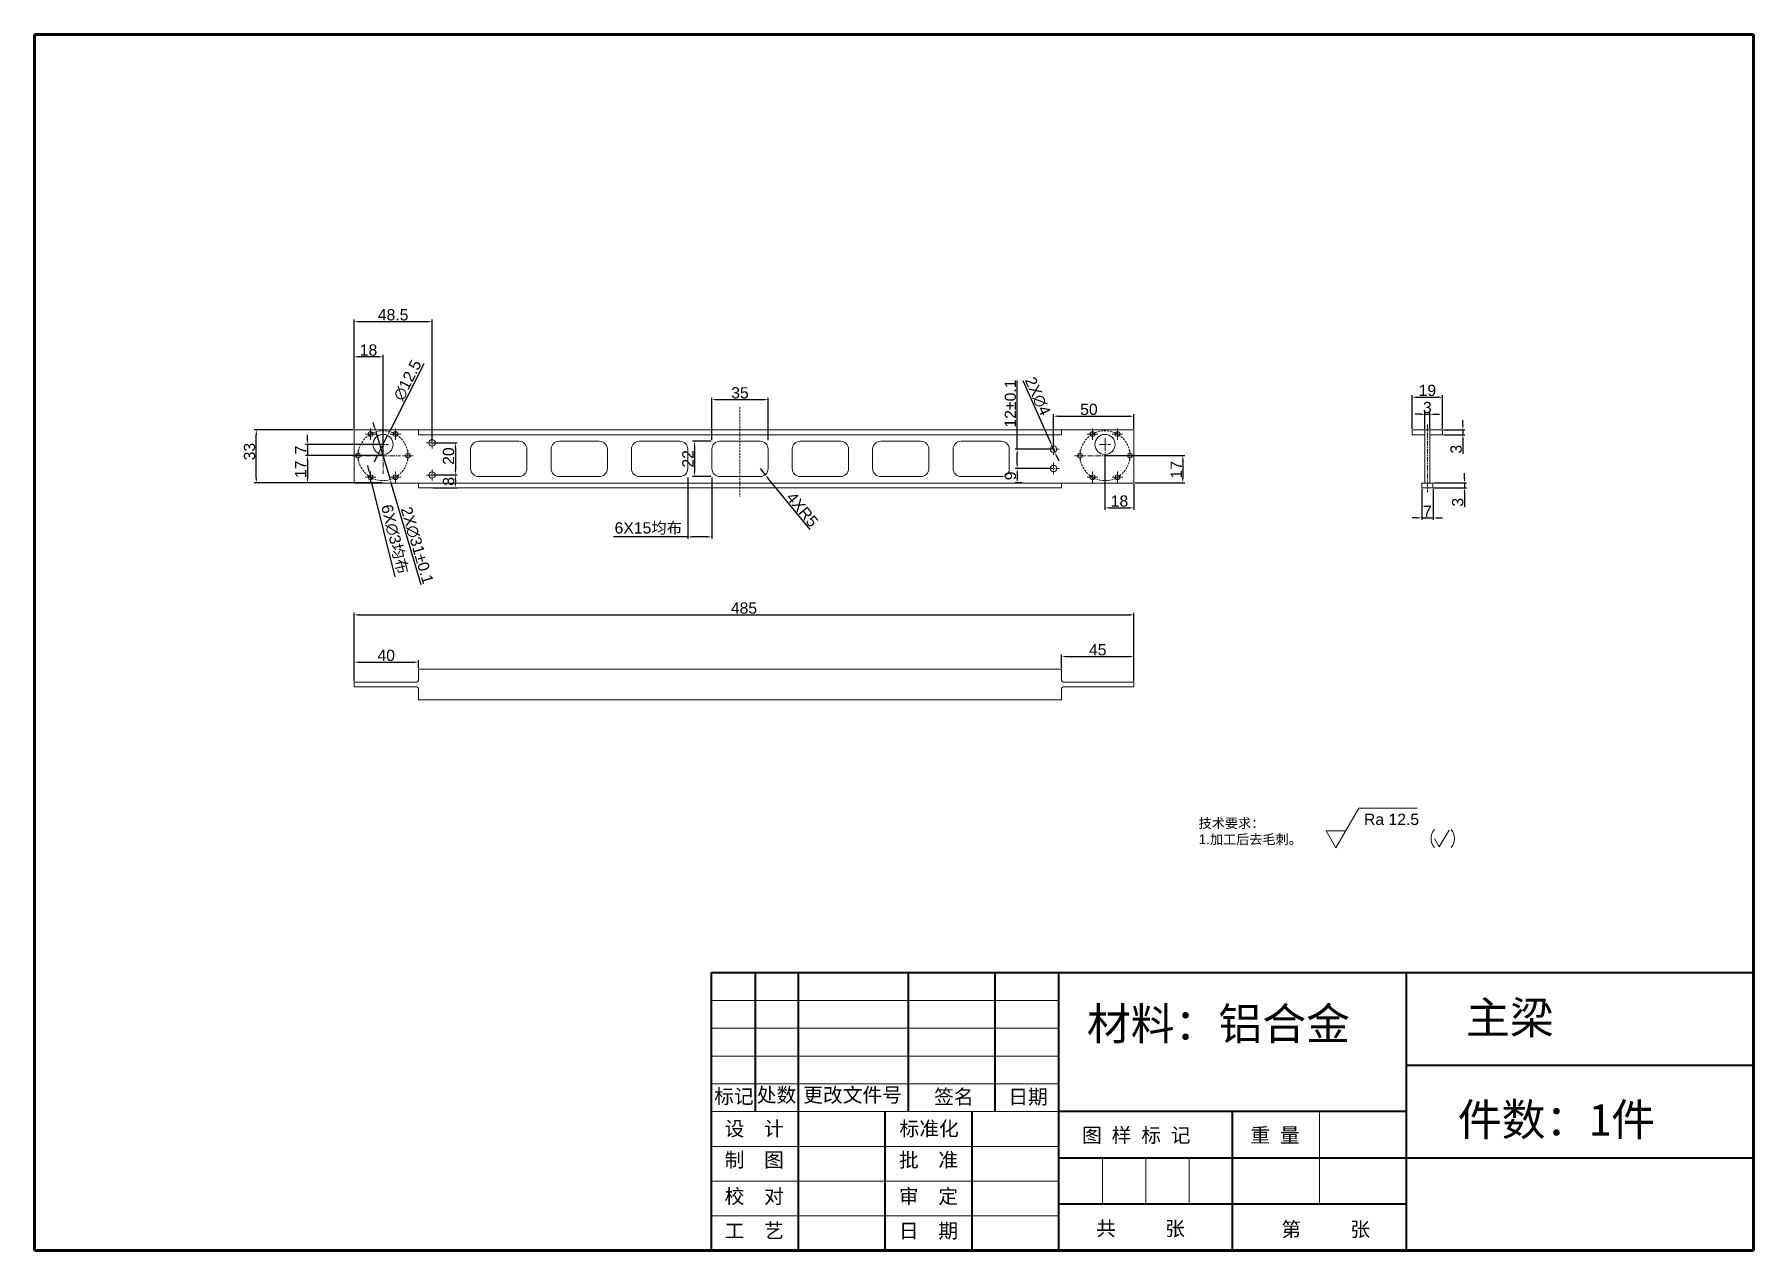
# Model space of a CAD drawing. Header units: millimetres. Extents: x 8228 to 14419, y 2533 to 3289.
# Drawn here: x 8228 to 9298, y 2533 to 3289 of the extents above; entities that cross this region are included whole.
import ezdxf

# ---------------------------------------------------------------- set-up
doc = ezdxf.new("R2010")
doc.units = ezdxf.units.MM
doc.linetypes.add('CENTER', pattern=[50.8, 31.75, -6.35, 6.35, -6.35])
doc.linetypes.add('DASHED', pattern=[19.05, 12.7, -6.35])
for name, color, linetype, lineweight in [('中心线', 1, 'CENTER', 5), ('标注', 3, 'Continuous', 5), ('粗实线', 7, 'Continuous', 40), ('线框', 7, 'Continuous', 60), ('细实线', 5, 'Continuous', 5), ('虚线', 6, 'DASHED', 5)]:
    doc.layers.add(name, color=color, linetype=linetype, lineweight=lineweight)
doc.styles.get("Standard").update_dxf_attribs({"font": 'arial.ttf'})
doc.styles.add('样式 2', font='arial.ttf', dxfattribs={"height": 2})
doc.dimstyles.new('样式0-2', dxfattribs={"dimtxt": 2.5, "dimasz": 3, "dimexe": 1.25, "dimexo": 0.625, "dimtad": 1, "dimdsep": 46, "dimtxsty": 'Standard', "dimcen": 2.5, "dimazin": 0, "dimtfac": 1, "dimtmove": 0, "dimatfit": 3, "dimfxl": 1, "dimarcsym": 0})
doc.dimstyles.new('样式0-2$0', dxfattribs={"dimtxt": 2.5, "dimasz": 3, "dimexe": 1.25, "dimexo": 0.625, "dimtad": 1, "dimdsep": 46, "dimtxsty": 'Standard', "dimcen": 2.5, "dimazin": 0, "dimtfac": 1, "dimtmove": 0, "dimatfit": 3, "dimfxl": 1, "dimarcsym": 0})

msp = doc.modelspace()

# ---------------------------------------------------------------- texts
at = {"layer": '中心线', "char_height": 20, "attachment_point": 1, "style": '样式 2'}
for s, width, insert in [('{\\fSimSun|b0|i0|c134|p2;\\C2;材料：铝合金}', 219.2988432466, (8882.91661775, 2683.62231815)), ('{\\fSimSun|b0|i0|c134|p2;\\C2;主梁}', 150.0879237383, (9118.73336691, 2687.39994895)), ('{\\fSimSun|b0|i0|c134|p2;\\C2;件数：1件}', 150.0879237383, (9113.58740875, 2624.06160641))]:
    msp.add_mtext_dynamic_manual_height_columns(s, width=width, gutter_width=10, heights=[0], dxfattribs=dict(at, insert=insert))
at = {"layer": '标注', "insert": (8952.41911615, 2801.30387099), "char_height": 6, "attachment_point": 1, "style": '样式 2'}
msp.add_mtext_dynamic_manual_height_columns('{\\fSimSun|b0|i0|c134|p2;\\C0;技术要求：\\fArial|b0|i0|c0|p34;\\P1.\\fSimSun|b0|i0|c134|p2;加工后去毛刺。}', width=65.6411992204, gutter_width=10, heights=[0], dxfattribs=at)
at = {"layer": '标注', "ltscale": 0.1, "insert": (9055.31252705, 2804.23420312), "char_height": 7, "width": 36.1984993179, "attachment_point": 1}
msp.add_mtext('Ra 12.5', dxfattribs=at)
at = {"layer": '细实线', "char_height": 9, "attachment_point": 1}
for s, insert, width in [('{\\f宋体|b0|i0|c134|p2;标记}', (8651.16270594, 2633.01883446), 31.5), ('{\\f宋体|b0|i0|c134|p2;处数}', (8677.68027, 2633.85390653), 31.5), ('{\\f宋体|b0|i0|c134|p2;更改文件号}', (8706.54640354, 2633.85390439), 67.5), ('{\\f宋体|b0|i0|c134|p2;签名}', (8787.98069112, 2632.71661876), 31.5), ('{\\f宋体|b0|i0|c134|p2;日期}', (8834.09086598, 2632.71661876), 31.5), ('{\\f宋体|b0|i0|c134|p2;设  计}', (8657.67902178, 2612.92717747), 72), ('{\\f宋体|b0|i0|c134|p2;标准化}', (8766.421688, 2612.92717747), 72), ('{\\f宋体|b0|i0|c134|p2;图 样 标 记}', (8879.95890946, 2608.86850008), 81.10836), ('\\f宋体|b0|i0|c134|p2;重 量', (8984.61499691, 2608.85861747), 45), ('{\\f宋体|b0|i0|c134|p2;制  图}', (8657.67902178, 2593.48396193), 72), ('{\\f宋体|b0|i0|c134|p2;批  准}', (8766.06145715, 2593.48396193), 72), ('{\\f宋体|b0|i0|c134|p2;校  对}', (8657.67902178, 2570.88548557), 72), ('{\\f宋体|b0|i0|c134|p2;审  定}', (8766.06145715, 2570.88548557), 72), ('{\\f宋体|b0|i0|c134|p2;工  艺}', (8657.67902178, 2549.42092208), 72), ('{\\f宋体|b0|i0|c134|p2;日  期}', (8766.06145715, 2549.42092208), 72), ('{\\f宋体|b0|i0|c134|p2; 共     张}', (8882.62388158, 2550.88797341), 72.77832), ('{\\f宋体|b0|i0|c134|p2; 第     张}', (8997.77198552, 2550.35322384), 90)]:
    msp.add_mtext(s, dxfattribs=dict(at, insert=insert, width=width))

# ---------------------------------------------------------------- blocks, each defined once
blk = doc.blocks.new('*D20')
at = {"layer": 'Defpoints', "color": 0, "ltscale": 0.1, "transparency": 16777216}
for p in [(8366.4, 3042.8), (8427.2, 3042.8), (8427.2, 3009.8)]:
    blk.add_point(p, dxfattribs=at)
at = {"layer": '标注', "color": 0, "lineweight": -2, "ltscale": 0.1, "transparency": 16777216}
for p, q in [((8426.6, 3042.8), (8365.1, 3042.8)), ((8366.4, 3012.8), (8366.4, 3039.8)), ((8426.6, 3009.8), (8365.1, 3009.8))]:
    blk.add_line(p, q, dxfattribs=at)
at = {"layer": '标注', "color": 0, "ltscale": 0.1, "transparency": 16777216}
for points in [[(8365.9, 3039.8), (8366.9, 3039.8), (8366.4, 3042.8)], [(8365.9, 3012.8), (8366.9, 3012.8), (8366.4, 3009.8)]]:
    blk.add_solid(points, dxfattribs=at)
at = {"layer": '标注', "color": 0, "ltscale": 0.1, "transparency": 16777216, "insert": (8362.2, 3029.3), "char_height": 7, "attachment_point": 5, "rotation": 90}
blk.add_mtext('33', dxfattribs=at)
blk = doc.blocks.new('*D21')
at = {"layer": 'Defpoints', "color": 0, "ltscale": 0.1, "transparency": 16777216}
for p in [(8445.2, 3026.8), (8398.2, 3009.8), (8445.2, 3009.8)]:
    blk.add_point(p, dxfattribs=at)
at = {"layer": '标注', "color": 0, "lineweight": -2, "ltscale": 0.1, "transparency": 16777216}
for p, q in [((8444.6, 3026.8), (8396.9, 3026.8)), ((8398.2, 3023.8), (8398.2, 3012.8)), ((8444.6, 3009.8), (8396.9, 3009.8))]:
    blk.add_line(p, q, dxfattribs=at)
at = {"layer": '标注', "color": 0, "ltscale": 0.1, "transparency": 16777216}
for points in [[(8397.7, 3023.8), (8398.7, 3023.8), (8398.2, 3026.8)], [(8397.7, 3012.8), (8398.7, 3012.8), (8398.2, 3009.8)]]:
    blk.add_solid(points, dxfattribs=at)
at = {"layer": '标注', "color": 0, "ltscale": 0.1, "transparency": 16777216, "insert": (8394, 3018.3), "char_height": 7, "attachment_point": 5, "rotation": 90}
blk.add_mtext('17', dxfattribs=at)
blk = doc.blocks.new('*D22')
at = {"layer": 'Defpoints', "color": 0, "ltscale": 0.1, "transparency": 16777216}
for p in [(8398.2, 3026.8), (8445.2, 3033.8), (8445.2, 3026.8)]:
    blk.add_point(p, dxfattribs=at)
at = {"layer": '标注', "color": 0, "lineweight": -2, "ltscale": 0.1, "transparency": 16777216}
for p, q in [((8398.2, 3036.8), (8398.2, 3039.8)), ((8444.6, 3033.8), (8396.9, 3033.8)), ((8444.6, 3026.8), (8396.9, 3026.8)), ((8398.2, 3033.8), (8398.2, 3026.8)), ((8398.2, 3023.8), (8398.2, 3020.8))]:
    blk.add_line(p, q, dxfattribs=at)
at = {"layer": '标注', "color": 0, "ltscale": 0.1, "transparency": 16777216}
for points in [[(8397.7, 3036.8), (8398.7, 3036.8), (8398.2, 3033.8)], [(8397.7, 3023.8), (8398.7, 3023.8), (8398.2, 3026.8)]]:
    blk.add_solid(points, dxfattribs=at)
at = {"layer": '标注', "color": 0, "ltscale": 0.1, "transparency": 16777216, "insert": (8394, 3030.3), "char_height": 7, "attachment_point": 5, "rotation": 90}
blk.add_mtext('7', dxfattribs=at)
blk = doc.blocks.new('*D23')
at = {"layer": 'Defpoints', "color": 0, "ltscale": 0.1, "transparency": 16777216}
for p in [(8427.2, 3088.2), (8427.2, 3042.8), (8445.2, 3026.8)]:
    blk.add_point(p, dxfattribs=at)
at = {"layer": '标注', "color": 0, "lineweight": -2, "ltscale": 0.1, "transparency": 16777216}
for p, q in [((8427.2, 3043.4), (8427.2, 3089.4)), ((8442.2, 3088.2), (8430.2, 3088.2)), ((8445.2, 3027.4), (8445.2, 3089.4))]:
    blk.add_line(p, q, dxfattribs=at)
at = {"layer": '标注', "color": 0, "ltscale": 0.1, "transparency": 16777216}
for points in [[(8430.2, 3088.7), (8430.2, 3087.7), (8427.2, 3088.2)], [(8442.2, 3088.7), (8442.2, 3087.7), (8445.2, 3088.2)]]:
    blk.add_solid(points, dxfattribs=at)
at = {"layer": '标注', "color": 0, "ltscale": 0.1, "transparency": 16777216, "insert": (8436.2, 3092.4), "char_height": 7, "attachment_point": 5}
blk.add_mtext('18', dxfattribs=at)
blk = doc.blocks.new('*D24')
at = {"layer": 'Defpoints', "color": 0, "ltscale": 0.1, "transparency": 16777216}
for p in [(8649.7, 3035.8), (8638.9, 3013.8), (8649.7, 3013.8)]:
    blk.add_point(p, dxfattribs=at)
at = {"layer": '标注', "color": 0, "lineweight": -2, "ltscale": 0.1, "transparency": 16777216}
for p, q in [((8649.1, 3035.8), (8637.7, 3035.8)), ((8638.9, 3032.8), (8638.9, 3016.8)), ((8649.1, 3013.8), (8637.7, 3013.8))]:
    blk.add_line(p, q, dxfattribs=at)
at = {"layer": '标注', "color": 0, "ltscale": 0.1, "transparency": 16777216}
for points in [[(8638.4, 3032.8), (8639.4, 3032.8), (8638.9, 3035.8)], [(8638.4, 3016.8), (8639.4, 3016.8), (8638.9, 3013.8)]]:
    blk.add_solid(points, dxfattribs=at)
at = {"layer": '标注', "color": 0, "ltscale": 0.1, "transparency": 16777216, "insert": (8634.8, 3024.8), "char_height": 7, "attachment_point": 5, "rotation": 90}
blk.add_mtext('22', dxfattribs=at)
blk = doc.blocks.new('*D25')
at = {"layer": 'Defpoints', "color": 0, "ltscale": 0.1, "transparency": 16777216}
for p in [(8684.7, 3061.6), (8649.7, 3035.8), (8684.7, 3035.8)]:
    blk.add_point(p, dxfattribs=at)
at = {"layer": '标注', "color": 0, "lineweight": -2, "ltscale": 0.1, "transparency": 16777216}
for p, q in [((8649.7, 3036.4), (8649.7, 3062.8)), ((8652.7, 3061.6), (8681.7, 3061.6)), ((8684.7, 3036.4), (8684.7, 3062.8))]:
    blk.add_line(p, q, dxfattribs=at)
at = {"layer": '标注', "color": 0, "ltscale": 0.1, "transparency": 16777216}
for points in [[(8652.7, 3062.1), (8652.7, 3061.1), (8649.7, 3061.6)], [(8681.7, 3062.1), (8681.7, 3061.1), (8684.7, 3061.6)]]:
    blk.add_solid(points, dxfattribs=at)
at = {"layer": '标注', "color": 0, "ltscale": 0.1, "transparency": 16777216, "insert": (8667.2, 3065.8), "char_height": 7, "attachment_point": 5}
blk.add_mtext('35', dxfattribs=at)
blk = doc.blocks.new('*D26')
at = {"layer": 'Defpoints', "color": 0, "ltscale": 0.1, "transparency": 16777216}
for p in [(8679.7, 3018.8), (8682.9, 3014.9)]:
    blk.add_point(p, dxfattribs=at)
at = {"layer": '标注', "color": 0, "lineweight": -2, "ltscale": 0.1, "transparency": 16777216}
for p, q in [((8679.7, 3018.8), (8682.9, 3014.9)), ((8710.8, 2980.9), (8684.8, 3012.6))]:
    blk.add_line(p, q, dxfattribs=at)
at = {"layer": '标注', "color": 0, "ltscale": 0.1, "transparency": 16777216}
blk.add_solid([(8685.2, 3012.9), (8684.4, 3012.3), (8682.9, 3014.9)], dxfattribs=at)
at = {"layer": '标注', "color": 0, "ltscale": 0.1, "transparency": 16777216, "insert": (8706, 2993.3), "char_height": 7, "attachment_point": 5, "rotation": 309.3765}
blk.add_mtext('4XR5', dxfattribs=at)
blk = doc.blocks.new('*D27')
at = {"layer": 'Defpoints', "color": 0, "ltscale": 0.1, "transparency": 16777216}
for p in [(8634.7, 3013.8), (8649.7, 3013.8), (8634.7, 2976.3)]:
    blk.add_point(p, dxfattribs=at)
at = {"layer": '标注', "color": 0, "lineweight": -2, "ltscale": 0.1, "transparency": 16777216}
for p, q in [((8634.7, 3013.1), (8634.7, 2975.1)), ((8649.7, 3013.1), (8649.7, 2975.1)), ((8634.7, 2976.3), (8588.6, 2976.3)), ((8646.7, 2976.3), (8637.7, 2976.3))]:
    blk.add_line(p, q, dxfattribs=at)
at = {"layer": '标注', "color": 0, "ltscale": 0.1, "transparency": 16777216}
for points in [[(8637.7, 2976.8), (8637.7, 2975.8), (8634.7, 2976.3)], [(8646.7, 2976.8), (8646.7, 2975.8), (8649.7, 2976.3)]]:
    blk.add_solid(points, dxfattribs=at)
at = {"layer": '标注', "color": 0, "ltscale": 0.1, "transparency": 16777216, "insert": (8610.2, 2981.5), "char_height": 7, "attachment_point": 5}
blk.add_mtext('6X15{\\fSimSun|b0|i0|c134|p2;均布}', dxfattribs=at)
blk = doc.blocks.new('*D30')
at = {"layer": 'Defpoints', "color": 0, "ltscale": 0.1, "transparency": 16777216}
for p in [(8475.7, 3014.8), (8475.7, 3006.8), (8490.2, 3006.8)]:
    blk.add_point(p, dxfattribs=at)
at = {"layer": '标注', "color": 0, "lineweight": -2, "ltscale": 0.1, "transparency": 16777216}
for p, q in [((8476.3, 3014.8), (8491.4, 3014.8)), ((8476.3, 3006.8), (8491.4, 3006.8)), ((8490.2, 3011.8), (8490.2, 3009.8))]:
    blk.add_line(p, q, dxfattribs=at)
at = {"layer": '标注', "color": 0, "ltscale": 0.1, "transparency": 16777216}
for points in [[(8489.7, 3011.8), (8490.7, 3011.8), (8490.2, 3014.8)], [(8489.7, 3009.8), (8490.7, 3009.8), (8490.2, 3006.8)]]:
    blk.add_solid(points, dxfattribs=at)
at = {"layer": '标注', "color": 0, "ltscale": 0.1, "transparency": 16777216, "insert": (8486, 3010.8), "char_height": 7, "attachment_point": 5, "rotation": 90}
blk.add_mtext('8', dxfattribs=at)
blk = doc.blocks.new('*D31')
at = {"layer": 'Defpoints', "color": 0, "ltscale": 0.1, "transparency": 16777216}
for p in [(8475.7, 3110.1), (8427.2, 3042.8), (8475.7, 3034.8)]:
    blk.add_point(p, dxfattribs=at)
at = {"layer": '标注', "color": 0, "lineweight": -2, "ltscale": 0.1, "transparency": 16777216}
for p, q in [((8427.2, 3043.4), (8427.2, 3111.4)), ((8430.2, 3110.1), (8472.7, 3110.1)), ((8475.7, 3035.4), (8475.7, 3111.4))]:
    blk.add_line(p, q, dxfattribs=at)
at = {"layer": '标注', "color": 0, "ltscale": 0.1, "transparency": 16777216}
for points in [[(8430.2, 3110.6), (8430.2, 3109.6), (8427.2, 3110.1)], [(8472.7, 3110.6), (8472.7, 3109.6), (8475.7, 3110.1)]]:
    blk.add_solid(points, dxfattribs=at)
at = {"layer": '标注', "color": 0, "ltscale": 0.1, "transparency": 16777216, "insert": (8451.5, 3114.3), "char_height": 7, "attachment_point": 5}
blk.add_mtext('48.5', dxfattribs=at)
blk = doc.blocks.new('*D32')
at = {"layer": 'Defpoints', "color": 0, "ltscale": 0.1, "transparency": 16777216}
for p in [(8475.7, 3034.8), (8475.7, 3014.8), (8490.2, 3014.8)]:
    blk.add_point(p, dxfattribs=at)
at = {"layer": '标注', "color": 0, "lineweight": -2, "ltscale": 0.1, "transparency": 16777216}
for p, q in [((8476.3, 3034.8), (8491.4, 3034.8)), ((8490.2, 3031.8), (8490.2, 3017.8)), ((8476.3, 3014.8), (8491.4, 3014.8))]:
    blk.add_line(p, q, dxfattribs=at)
at = {"layer": '标注', "color": 0, "ltscale": 0.1, "transparency": 16777216}
for points in [[(8489.7, 3031.8), (8490.7, 3031.8), (8490.2, 3034.8)], [(8489.7, 3017.8), (8490.7, 3017.8), (8490.2, 3014.8)]]:
    blk.add_solid(points, dxfattribs=at)
at = {"layer": '标注', "color": 0, "ltscale": 0.1, "transparency": 16777216, "insert": (8486, 3026.5), "char_height": 7, "attachment_point": 5, "rotation": 90}
blk.add_mtext('20', dxfattribs=at)
blk = doc.blocks.new('*U33')
at = {"layer": '中心线', "ltscale": 0.02}
for p, q in [((-3.4, 0), (3.4, 0)), ((0, 3.5), (0, -3.5))]:
    blk.add_line(p, q, dxfattribs=at)
blk = doc.blocks.new('*U34')
at = {"layer": '虚线', "color": 0, "linetype": 'ByBlock', "lineweight": -2, "transparency": 16777216}
for p in [(17104.7, 6041.5), (17120.2, 6041.5), (17096.9, 6028.1), (17127.9, 6028.1), (17104.7, 6014.7), (17120.2, 6014.7)]:
    blk.add_blockref('*U33', p, dxfattribs=at)
blk = doc.blocks.new('*U35')
at = {"layer": '中心线', "ltscale": 0.02}
for p, q in [((-3.4, 0), (3.4, 0)), ((0, 3.5), (0, -3.5))]:
    blk.add_line(p, q, dxfattribs=at)
blk = doc.blocks.new('*U36')
at = {"layer": '虚线', "color": 0, "linetype": 'ByBlock', "lineweight": -2, "transparency": 16777216}
for p in [(17104.7, 6041.5), (17120.2, 6041.5), (17096.9, 6028.1), (17127.9, 6028.1), (17104.7, 6014.7), (17120.2, 6014.7)]:
    blk.add_blockref('*U35', p, dxfattribs=at)
blk = doc.blocks.new('*D37')
at = {"layer": 'Defpoints', "color": 0, "ltscale": 0.1, "transparency": 16777216}
for p in [(8467.2, 2898.4), (8467.2, 2894), (8427.2, 2886)]:
    blk.add_point(p, dxfattribs=at)
at = {"layer": '标注', "color": 0, "lineweight": -2, "ltscale": 0.1, "transparency": 16777216}
for p, q in [((8427.2, 2886.7), (8427.2, 2899.7)), ((8430.2, 2898.4), (8464.2, 2898.4)), ((8467.2, 2894.7), (8467.2, 2899.7))]:
    blk.add_line(p, q, dxfattribs=at)
at = {"layer": '标注', "color": 0, "ltscale": 0.1, "transparency": 16777216}
for points in [[(8430.2, 2898.9), (8430.2, 2897.9), (8427.2, 2898.4)], [(8464.2, 2898.9), (8464.2, 2897.9), (8467.2, 2898.4)]]:
    blk.add_solid(points, dxfattribs=at)
at = {"layer": '标注', "color": 0, "ltscale": 0.1, "transparency": 16777216, "insert": (8447.2, 2902.6), "char_height": 7, "attachment_point": 5}
blk.add_mtext('40', dxfattribs=at)
blk = doc.blocks.new('*D38')
at = {"layer": 'Defpoints', "color": 0, "ltscale": 0.1, "transparency": 16777216}
for p in [(9104.2, 3063.1), (9085.2, 3042.8), (9104.2, 3042.8)]:
    blk.add_point(p, dxfattribs=at)
at = {"layer": '标注', "color": 0, "lineweight": -2, "ltscale": 0.1, "transparency": 16777216}
for p, q in [((9085.2, 3043.4), (9085.2, 3064.3)), ((9088.2, 3063.1), (9101.2, 3063.1)), ((9104.2, 3043.4), (9104.2, 3064.3))]:
    blk.add_line(p, q, dxfattribs=at)
at = {"layer": '标注', "color": 0, "ltscale": 0.1, "transparency": 16777216}
for points in [[(9088.2, 3063.6), (9088.2, 3062.6), (9085.2, 3063.1)], [(9101.2, 3063.6), (9101.2, 3062.6), (9104.2, 3063.1)]]:
    blk.add_solid(points, dxfattribs=at)
at = {"layer": '标注', "color": 0, "ltscale": 0.1, "transparency": 16777216, "insert": (9094.7, 3067.3), "char_height": 7, "attachment_point": 5}
blk.add_mtext('19', dxfattribs=at)
blk = doc.blocks.new('*D39')
at = {"layer": 'Defpoints', "color": 0, "ltscale": 0.1, "transparency": 16777216}
for p in [(9091.2, 3006.8), (9098.2, 3006.8), (9098.2, 2988.1)]:
    blk.add_point(p, dxfattribs=at)
at = {"layer": '标注', "color": 0, "lineweight": -2, "ltscale": 0.1, "transparency": 16777216}
for p, q in [((9091.2, 3006.1), (9091.2, 2986.9)), ((9098.2, 3006.1), (9098.2, 2986.9)), ((9088.2, 2988.1), (9085.2, 2988.1)), ((9091.2, 2988.1), (9098.2, 2988.1)), ((9101.2, 2988.1), (9104.2, 2988.1))]:
    blk.add_line(p, q, dxfattribs=at)
at = {"layer": '标注', "color": 0, "ltscale": 0.1, "transparency": 16777216}
for points in [[(9088.2, 2988.6), (9088.2, 2987.6), (9091.2, 2988.1)], [(9101.2, 2988.6), (9101.2, 2987.6), (9098.2, 2988.1)]]:
    blk.add_solid(points, dxfattribs=at)
at = {"layer": '标注', "color": 0, "ltscale": 0.1, "transparency": 16777216, "insert": (9094.7, 2992.2), "char_height": 7, "attachment_point": 5}
blk.add_mtext('7', dxfattribs=at)
blk = doc.blocks.new('*D40')
at = {"layer": 'Defpoints', "color": 0, "ltscale": 0.1, "transparency": 16777216}
for p in [(8912.2, 3051.3), (8912.2, 3042.8), (8862.2, 3030.8)]:
    blk.add_point(p, dxfattribs=at)
at = {"layer": '标注', "color": 0, "lineweight": -2, "ltscale": 0.1, "transparency": 16777216}
for p, q in [((8862.2, 3031.4), (8862.2, 3052.5)), ((8865.2, 3051.3), (8909.2, 3051.3)), ((8912.2, 3043.4), (8912.2, 3052.5))]:
    blk.add_line(p, q, dxfattribs=at)
at = {"layer": '标注', "color": 0, "ltscale": 0.1, "transparency": 16777216}
for points in [[(8865.2, 3051.8), (8865.2, 3050.8), (8862.2, 3051.3)], [(8909.2, 3051.8), (8909.2, 3050.8), (8912.2, 3051.3)]]:
    blk.add_solid(points, dxfattribs=at)
at = {"layer": '标注', "color": 0, "ltscale": 0.1, "transparency": 16777216, "insert": (8884.2, 3055.5), "char_height": 7, "attachment_point": 5}
blk.add_mtext('50', dxfattribs=at)
blk = doc.blocks.new('*D41')
at = {"layer": 'Defpoints', "color": 0, "ltscale": 0.1, "transparency": 16777216}
for p in [(8894.2, 3026.8), (8912.2, 3009.8), (8942.6, 3009.8)]:
    blk.add_point(p, dxfattribs=at)
at = {"layer": '标注', "color": 0, "lineweight": -2, "ltscale": 0.1, "transparency": 16777216}
for p, q in [((8894.8, 3026.8), (8943.9, 3026.8)), ((8942.6, 3023.8), (8942.6, 3012.8)), ((8912.8, 3009.8), (8943.9, 3009.8))]:
    blk.add_line(p, q, dxfattribs=at)
at = {"layer": '标注', "color": 0, "ltscale": 0.1, "transparency": 16777216}
for points in [[(8942.1, 3023.8), (8943.1, 3023.8), (8942.6, 3026.8)], [(8942.1, 3012.8), (8943.1, 3012.8), (8942.6, 3009.8)]]:
    blk.add_solid(points, dxfattribs=at)
at = {"layer": '标注', "color": 0, "ltscale": 0.1, "transparency": 16777216, "insert": (8938.5, 3018), "char_height": 7, "attachment_point": 5, "rotation": 90}
blk.add_mtext('17', dxfattribs=at)
blk = doc.blocks.new('*D42')
at = {"layer": 'Defpoints', "color": 0, "ltscale": 0.1, "transparency": 16777216}
for p in [(8448, 3039.3), (8442.4, 3028.2)]:
    blk.add_point(p, dxfattribs=at)
at = {"layer": '标注', "color": 0, "lineweight": -2, "ltscale": 0.1, "transparency": 16777216}
for p, q in [((8470.6, 3083.8), (8449.4, 3042)), ((8442.4, 3028.2), (8448, 3039.3)), ((8441, 3025.5), (8439.7, 3022.8))]:
    blk.add_line(p, q, dxfattribs=at)
at = {"layer": '标注', "color": 0, "ltscale": 0.1, "transparency": 16777216}
for points in [[(8448.9, 3042.2), (8449.8, 3041.8), (8448, 3039.3)], [(8440.6, 3025.7), (8441.5, 3025.3), (8442.4, 3028.2)]]:
    blk.add_solid(points, dxfattribs=at)
at = {"layer": '标注', "color": 0, "ltscale": 0.1, "transparency": 16777216, "insert": (8460.5, 3073.7), "char_height": 7, "attachment_point": 5, "rotation": 63.146}
blk.add_mtext('∅12.5', dxfattribs=at)
blk = doc.blocks.new('*D43')
at = {"layer": 'Defpoints', "color": 0, "ltscale": 0.1, "transparency": 16777216}
for p in [(8437.1, 3014.8), (8437.8, 3011.9)]:
    blk.add_point(p, dxfattribs=at)
at = {"layer": '标注', "color": 0, "lineweight": -2, "ltscale": 0.1, "transparency": 16777216}
for p, q in [((8436.4, 3017.7), (8435.7, 3020.6)), ((8437.1, 3014.8), (8437.8, 3011.9)), ((8452.7, 2951.5), (8438.5, 3009))]:
    blk.add_line(p, q, dxfattribs=at)
at = {"layer": '标注', "color": 0, "ltscale": 0.1, "transparency": 16777216}
for points in [[(8436.9, 3017.8), (8435.9, 3017.6), (8437.1, 3014.8)], [(8439, 3009.1), (8438.1, 3008.8), (8437.8, 3011.9)]]:
    blk.add_solid(points, dxfattribs=at)
at = {"layer": '标注', "color": 0, "ltscale": 0.1, "transparency": 16777216, "insert": (8452.3, 2974.8), "char_height": 7, "attachment_point": 5, "rotation": 283.8321}
blk.add_mtext('6X∅3{\\fSimSun|b0|i0|c134|p2;均布}', dxfattribs=at)
blk = doc.blocks.new('*D49')
at = {"layer": 'Defpoints', "color": 0, "ltscale": 0.1, "transparency": 16777216}
for p in [(8861.4, 3032.6), (8863, 3028.9)]:
    blk.add_point(p, dxfattribs=at)
at = {"layer": '标注', "color": 0, "lineweight": -2, "ltscale": 0.1, "transparency": 16777216}
for p, q in [((8843.1, 3073.6), (8860.2, 3035.3)), ((8863, 3028.9), (8861.4, 3032.6)), ((8864.3, 3026.2), (8865.5, 3023.5))]:
    blk.add_line(p, q, dxfattribs=at)
at = {"layer": '标注', "color": 0, "ltscale": 0.1, "transparency": 16777216}
for points in [[(8860.6, 3035.5), (8859.7, 3035.1), (8861.4, 3032.6)], [(8864.7, 3026.4), (8863.8, 3026), (8863, 3028.9)]]:
    blk.add_solid(points, dxfattribs=at)
at = {"layer": '标注', "color": 0, "ltscale": 0.1, "transparency": 16777216, "insert": (8852.3, 3063.7), "char_height": 7, "attachment_point": 5, "rotation": 294.1063}
blk.add_mtext('2X∅4', dxfattribs=at)
blk = doc.blocks.new('*D118')
at = {"layer": 'Defpoints', "color": 0, "ltscale": 0.1, "transparency": 16777216}
for p in [(8912.2, 2927.8), (8427.2, 2886), (8912.2, 2886)]:
    blk.add_point(p, dxfattribs=at)
at = {"layer": '标注', "color": 0, "lineweight": -2, "ltscale": 0.1, "transparency": 16777216}
for p, q in [((8427.2, 2886.7), (8427.2, 2929)), ((8430.2, 2927.8), (8909.2, 2927.8)), ((8912.2, 2886.7), (8912.2, 2929))]:
    blk.add_line(p, q, dxfattribs=at)
at = {"layer": '标注', "color": 0, "ltscale": 0.1, "transparency": 16777216}
for points in [[(8430.2, 2928.3), (8430.2, 2927.3), (8427.2, 2927.8)], [(8909.2, 2928.3), (8909.2, 2927.3), (8912.2, 2927.8)]]:
    blk.add_solid(points, dxfattribs=at)
at = {"layer": '标注', "color": 0, "ltscale": 0.1, "transparency": 16777216, "insert": (8669.7, 2932), "char_height": 7, "attachment_point": 5}
blk.add_mtext('485', dxfattribs=at)
blk = doc.blocks.new('*D119')
at = {"layer": 'Defpoints', "color": 0, "ltscale": 0.1, "transparency": 16777216}
for p in [(8912.2, 2901.9), (8867.2, 2894), (8912.2, 2886)]:
    blk.add_point(p, dxfattribs=at)
at = {"layer": '标注', "color": 0, "lineweight": -2, "ltscale": 0.1, "transparency": 16777216}
for p, q in [((8867.2, 2894.7), (8867.2, 2903.1)), ((8870.2, 2901.9), (8909.2, 2901.9)), ((8912.2, 2886.7), (8912.2, 2903.1))]:
    blk.add_line(p, q, dxfattribs=at)
at = {"layer": '标注', "color": 0, "ltscale": 0.1, "transparency": 16777216}
for points in [[(8870.2, 2902.4), (8870.2, 2901.4), (8867.2, 2901.9)], [(8909.2, 2902.4), (8909.2, 2901.4), (8912.2, 2901.9)]]:
    blk.add_solid(points, dxfattribs=at)
at = {"layer": '标注', "color": 0, "ltscale": 0.1, "transparency": 16777216, "insert": (8889.7, 2906.1), "char_height": 7, "attachment_point": 5}
blk.add_mtext('45', dxfattribs=at)
blk = doc.blocks.new('*D120')
at = {"layer": 'Defpoints', "color": 0, "ltscale": 0.1, "transparency": 16777216}
for p in [(8862.2, 3030.8), (8839.6, 3018.8), (8862.2, 3018.8)]:
    blk.add_point(p, dxfattribs=at)
at = {"layer": '标注', "color": 0, "lineweight": -2, "ltscale": 0.1, "transparency": 16777216}
for p, q in [((8839.6, 3030.8), (8839.6, 3073.4)), ((8861.6, 3030.8), (8838.3, 3030.8)), ((8839.6, 3021.8), (8839.6, 3027.8)), ((8861.6, 3018.8), (8838.3, 3018.8))]:
    blk.add_line(p, q, dxfattribs=at)
at = {"layer": '标注', "color": 0, "ltscale": 0.1, "transparency": 16777216}
for points in [[(8839.1, 3027.8), (8840.1, 3027.8), (8839.6, 3030.8)], [(8839.1, 3021.8), (8840.1, 3021.8), (8839.6, 3018.8)]]:
    blk.add_solid(points, dxfattribs=at)
at = {"layer": '标注', "color": 0, "ltscale": 0.1, "transparency": 16777216, "insert": (8835.4, 3059.2), "char_height": 7, "attachment_point": 5, "rotation": 90}
blk.add_mtext('12%%P0.1', dxfattribs=at)
blk = doc.blocks.new('*D157')
at = {"layer": 'Defpoints', "color": 0, "ltscale": 0.1, "transparency": 16777216}
for p in [(8862.2, 3018.8), (8839.6, 3009.8), (8843.2, 3009.8)]:
    blk.add_point(p, dxfattribs=at)
at = {"layer": '标注', "color": 0, "lineweight": -2, "ltscale": 0.1, "transparency": 16777216}
for p, q in [((8861.6, 3018.8), (8838.3, 3018.8)), ((8839.6, 3015.8), (8839.6, 3012.8)), ((8842.6, 3009.8), (8838.3, 3009.8))]:
    blk.add_line(p, q, dxfattribs=at)
at = {"layer": '标注', "color": 0, "ltscale": 0.1, "transparency": 16777216}
for points in [[(8839.1, 3015.8), (8840.1, 3015.8), (8839.6, 3018.8)], [(8839.1, 3012.8), (8840.1, 3012.8), (8839.6, 3009.8)]]:
    blk.add_solid(points, dxfattribs=at)
at = {"layer": '标注', "color": 0, "ltscale": 0.1, "transparency": 16777216, "insert": (8835.4, 3014.2), "char_height": 7, "attachment_point": 5, "rotation": 90}
blk.add_mtext('9', dxfattribs=at)
blk = doc.blocks.new('*D159')
at = {"layer": 'Defpoints', "color": 0, "ltscale": 0.1, "transparency": 16777216}
for p in [(8894.2, 3026.8), (8912.2, 3009.8), (8912.2, 2994.3)]:
    blk.add_point(p, dxfattribs=at)
at = {"layer": '标注', "color": 0, "lineweight": -2, "ltscale": 0.1, "transparency": 16777216}
for p, q in [((8894.2, 3026.1), (8894.2, 2993)), ((8912.2, 3009.1), (8912.2, 2993)), ((8897.2, 2994.3), (8909.2, 2994.3))]:
    blk.add_line(p, q, dxfattribs=at)
at = {"layer": '标注', "color": 0, "ltscale": 0.1, "transparency": 16777216}
for points in [[(8897.2, 2994.8), (8897.2, 2993.8), (8894.2, 2994.3)], [(8909.2, 2994.8), (8909.2, 2993.8), (8912.2, 2994.3)]]:
    blk.add_solid(points, dxfattribs=at)
at = {"layer": '标注', "color": 0, "ltscale": 0.1, "transparency": 16777216, "insert": (8903.2, 2998.5), "char_height": 7, "attachment_point": 5}
blk.add_mtext('18', dxfattribs=at)
blk = doc.blocks.new('*D160')
at = {"layer": 'Defpoints', "color": 0, "ltscale": 0.1, "transparency": 16777216}
for p in [(9096.2, 3052.5), (9093.2, 3042.8), (9096.2, 3042.8)]:
    blk.add_point(p, dxfattribs=at)
at = {"layer": '标注', "color": 0, "lineweight": -2, "ltscale": 0.1, "transparency": 16777216}
for p, q in [((9090.2, 3052.5), (9087.2, 3052.5)), ((9093.2, 3043.4), (9093.2, 3053.8)), ((9093.2, 3052.5), (9096.2, 3052.5)), ((9096.2, 3043.4), (9096.2, 3053.8)), ((9099.2, 3052.5), (9102.2, 3052.5))]:
    blk.add_line(p, q, dxfattribs=at)
at = {"layer": '标注', "color": 0, "ltscale": 0.1, "transparency": 16777216}
for points in [[(9090.2, 3053), (9090.2, 3052), (9093.2, 3052.5)], [(9099.2, 3053), (9099.2, 3052), (9096.2, 3052.5)]]:
    blk.add_solid(points, dxfattribs=at)
at = {"layer": '标注', "color": 0, "ltscale": 0.1, "transparency": 16777216, "insert": (9094.7, 3056.7), "char_height": 7, "attachment_point": 5}
blk.add_mtext('3', dxfattribs=at)
blk = doc.blocks.new('*D163')
at = {"layer": 'Defpoints', "color": 0, "ltscale": 0.1, "transparency": 16777216}
for p in [(8440.8, 3041.6), (8449.6, 3011.9)]:
    blk.add_point(p, dxfattribs=at)
at = {"layer": '标注', "color": 0, "lineweight": -2, "ltscale": 0.1, "transparency": 16777216}
for p, q in [((8440, 3044.5), (8439.1, 3047.4)), ((8440.8, 3041.6), (8449.6, 3011.9)), ((8469, 2946.5), (8450.5, 3009))]:
    blk.add_line(p, q, dxfattribs=at)
at = {"layer": '标注', "color": 0, "ltscale": 0.1, "transparency": 16777216}
for points in [[(8440.4, 3044.6), (8439.5, 3044.3), (8440.8, 3041.6)], [(8451, 3009.2), (8450, 3008.9), (8449.6, 3011.9)]]:
    blk.add_solid(points, dxfattribs=at)
at = {"layer": '标注', "color": 0, "ltscale": 0.1, "transparency": 16777216, "insert": (8466.3, 2971), "char_height": 7, "attachment_point": 5, "rotation": 286.5309}
blk.add_mtext('2X∅31%%P0.1', dxfattribs=at)
blk = doc.blocks.new('*D194')
at = {"layer": 'Defpoints', "color": 0, "ltscale": 0.1, "transparency": 16777216}
for p in [(9104.2, 3042.8), (9104.2, 3039.8), (9116.8, 3039.8)]:
    blk.add_point(p, dxfattribs=at)
at = {"layer": '标注', "color": 0, "lineweight": -2, "ltscale": 0.1, "transparency": 16777216}
for p, q in [((9116.8, 3045.8), (9116.8, 3048.8)), ((9104.8, 3042.8), (9118, 3042.8)), ((9104.8, 3039.8), (9118, 3039.8)), ((9116.8, 3042.8), (9116.8, 3039.8)), ((9116.8, 3036.8), (9116.8, 3027.9))]:
    blk.add_line(p, q, dxfattribs=at)
at = {"layer": '标注', "color": 0, "ltscale": 0.1, "transparency": 16777216}
for points in [[(9116.3, 3045.8), (9117.3, 3045.8), (9116.8, 3042.8)], [(9116.3, 3036.8), (9117.3, 3036.8), (9116.8, 3039.8)]]:
    blk.add_solid(points, dxfattribs=at)
at = {"layer": '标注', "color": 0, "ltscale": 0.1, "transparency": 16777216, "insert": (9112.6, 3030.8), "char_height": 7, "attachment_point": 5, "rotation": 90}
blk.add_mtext('3', dxfattribs=at)
blk = doc.blocks.new('*D195')
at = {"layer": 'Defpoints', "color": 0, "ltscale": 0.1, "transparency": 16777216}
for p in [(9098.2, 3009.8), (9098.2, 3006.8), (9117.8, 3006.8)]:
    blk.add_point(p, dxfattribs=at)
at = {"layer": '标注', "color": 0, "lineweight": -2, "ltscale": 0.1, "transparency": 16777216}
for p, q in [((9117.8, 3012.8), (9117.8, 3015.8)), ((9098.8, 3009.8), (9119.1, 3009.8)), ((9098.8, 3006.8), (9119.1, 3006.8)), ((9117.8, 3009.8), (9117.8, 3006.8)), ((9117.8, 3003.8), (9117.8, 2994.9))]:
    blk.add_line(p, q, dxfattribs=at)
at = {"layer": '标注', "color": 0, "ltscale": 0.1, "transparency": 16777216}
for points in [[(9117.3, 3012.8), (9118.3, 3012.8), (9117.8, 3009.8)], [(9117.3, 3003.8), (9118.3, 3003.8), (9117.8, 3006.8)]]:
    blk.add_solid(points, dxfattribs=at)
at = {"layer": '标注', "color": 0, "ltscale": 0.1, "transparency": 16777216, "insert": (9113.6, 2997.8), "char_height": 7, "attachment_point": 5, "rotation": 90}
blk.add_mtext('3', dxfattribs=at)

# ---------------------------------------------------------------- dimensions: what is measured, and where the dimension line sits
at = {"layer": '标注', "ltscale": 0.1}
for base, p1, p2, override, picture, middle in [((8475.71531833, 3110.11437183), (8427.21531833, 3042.7543437), (8475.71531833, 3034.7543437), {"dimtxt": 7}, '*D31', (8451.46531833, 3110.11437183)), ((8427.21531833, 3088.16916936), (8445.21531833, 3026.7543437), (8427.21531833, 3042.7543437), {"dimtxt": 7, "dimdec": 7}, '*D23', (8436.21531833, 3088.16916936)), ((8684.71531833, 3061.55863846), (8649.71531833, 3035.7543437), (8684.71531833, 3035.7543437), {"dimtxt": 7, "dimdec": 7}, '*D25', (8667.21531833, 3061.55863846)), ((9104.18018432, 3063.09386378), (9085.18018432, 3042.7543437), (9104.18018432, 3042.7543437), {"dimtxt": 7}, '*D38', (9094.68018432, 3063.09386378)), ((8912.21531833, 3051.27195854), (8862.21645632, 3030.75311534), (8912.21531833, 3042.8143437), {"dimtxt": 7}, '*D40', (8884.15627074, 3051.27195854)), ((9096.18018432, 3052.53700306), (9093.18018432, 3042.7543437), (9096.18018432, 3042.7543437), {"dimtxt": 7}, '*D160', (9094.68018432, 3052.53700306)), ((9098.18018432, 2988.10283358), (9091.18018432, 3006.7543437), (9098.18018432, 3006.7543437), {"dimtxt": 7}, '*D39', (9094.68018432, 2988.10283358)), ((8912.21531833, 2927.7793998), (8427.21531833, 2886.04692323), (8912.21531833, 2886.04692323), {"dimtxt": 7}, '*D118', (8669.71531833, 2927.7793998)), ((8912.21531833, 2901.89593955), (8867.21531833, 2894.04692323), (8912.21531833, 2886.04692323), {"dimtxt": 7}, '*D119', (8889.71531833, 2901.89593955)), ((8467.21531833, 2898.40075364), (8427.21531833, 2886.04692323), (8467.21531833, 2894.04692323), {"dimtxt": 7}, '*D37', (8447.21531833, 2898.40075364))]:
    dim = msp.add_linear_dim(base=base, p1=p1, p2=p2, dimstyle='样式0-2$0', override=override, dxfattribs=at)
    dim.commit()
    dim.dimension.update_dxf_attribs({"geometry": picture, "text_midpoint": middle, "dimtype": 160})
dim = msp.add_diameter_dim_2p(p1=(8442.39208014, 3028.17833921), p2=(8448.03855652, 3039.33034819), dimstyle='样式0-2', override={"dimtxt": 7, "dimdec": 7}, dxfattribs=at)
dim.commit()
dim.dimension.update_dxf_attribs({"geometry": '*D42', "text_midpoint": (8464.45119272, 3071.74593869), "dimtype": 163})
dim = msp.add_linear_dim(base=(8839.59338582, 3018.75309375), p1=(8862.21645632, 3030.75311534), p2=(8862.21645632, 3018.75309375), angle=90, text='<>%%P0.1', dimstyle='样式0-2$0', override={"dimtxt": 7}, dxfattribs=at)
dim.commit()
dim.dimension.update_dxf_attribs({"geometry": '*D120', "text_midpoint": (8839.59338582, 3059.2437918), "dimtype": 160})
for p1, p2, text, override, picture, middle in [((8863.03217867, 3028.92751461), (8861.39845799, 3032.57867289), '2X<>', {"dimtxt": 7, "dimdec": 7}, '*D49', (8848.26164287, 3061.93778677)), ((8440.80507393, 3041.61367559), (8449.62556273, 3011.8950118), '2X<>%%P0.1', {"dimtxt": 7, "dimdec": 7, "dimpost": ''}, '*D163', (8462.12022357, 2969.7970473)), ((8437.10670205, 3014.78745066), (8437.82393461, 3011.87444921), '6X<>{\\fSimSun|b0|i0|c134|p2;均布}', {"dimtxt": 7, "dimdec": 7}, '*D43', (8447.27118951, 2973.50493179))]:
    dim = msp.add_diameter_dim_2p(p1=p1, p2=p2, text=text, dimstyle='样式0-2', override=override, dxfattribs=at)
    dim.commit()
    dim.dimension.update_dxf_attribs({"geometry": picture, "text_midpoint": middle, "dimtype": 163})
for base, p1, p2, override, picture, middle in [((9116.79619708, 3039.7543437), (9104.18018432, 3042.7543437), (9104.18018432, 3039.7543437), {"dimtxt": 7}, '*D194', (9116.79619708, 3030.83739281)), ((8366.39246869, 3042.7543437), (8427.21531833, 3009.7543437), (8427.21531833, 3042.7543437), {"dimtxt": 7, "dimdec": 7}, '*D20', (8366.39246869, 3029.28028852)), ((8398.15290491, 3026.7543437), (8445.21531833, 3033.7543437), (8445.21531833, 3026.7543437), {"dimtxt": 7, "dimdec": 7}, '*D22', (8398.15290491, 3030.2543437)), ((8398.15290491, 3009.7543437), (8445.21531833, 3026.7543437), (8445.21531833, 3009.7543437), {"dimtxt": 7, "dimdec": 7}, '*D21', (8398.15290491, 3018.2543437)), ((8490.16737818, 3014.7543437), (8475.71531833, 3034.7543437), (8475.71531833, 3014.7543437), {"dimtxt": 7, "dimdec": 7}, '*D32', (8490.16737818, 3026.52794617)), ((8638.9270955, 3013.7543437), (8649.71531833, 3035.7543437), (8649.71531833, 3013.7543437), {"dimtxt": 7, "dimdec": 7}, '*D24', (8638.9270955, 3024.7543437)), ((8942.60119299, 3009.7543437), (8894.21530851, 3026.7543437), (8912.21531833, 3009.7543437), {"dimtxt": 7, "dimdec": 7}, '*D41', (8942.60119299, 3018.00345989)), ((8839.59338582, 3009.7543437), (8862.21531833, 3018.75309375), (8843.22042549, 3009.7543437), {"dimtxt": 7}, '*D157', (8839.59338582, 3014.16428505)), ((9117.82601833, 3006.7543437), (9098.18018432, 3009.7543437), (9098.18018432, 3006.7543437), {"dimtxt": 7}, '*D195', (9117.82601833, 2997.83739281))]:
    dim = msp.add_linear_dim(base=base, p1=p1, p2=p2, angle=90, dimstyle='样式0-2$0', override=override, dxfattribs=at)
    dim.commit()
    dim.dimension.update_dxf_attribs({"geometry": picture, "text_midpoint": middle, "dimtype": 160})
dim = msp.add_linear_dim(base=(8912.21531833, 2994.27538572), p1=(8894.21530851, 3026.7543437), p2=(8912.21531833, 3009.7543437), dimstyle='样式0-2$0', override={"dimtxt": 7}, dxfattribs=at)
dim.commit()
dim.dimension.update_dxf_attribs({"geometry": '*D159', "text_midpoint": (8903.21531342, 2998.47439663)})
dim = msp.add_radius_dim(center=(8679.71531833, 3018.7543437), mpoint=(8682.88738761, 3014.88937585), text='4X<>', dimstyle='样式0-2', override={"dimtxt": 7}, dxfattribs=at)
dim.commit()
dim.dimension.update_dxf_attribs({"geometry": '*D26', "text_midpoint": (8702.77940372, 2990.65219945), "dimtype": 164})
dim = msp.add_linear_dim(base=(8490.16737818, 3006.7543437), p1=(8475.71531833, 3014.7543437), p2=(8475.71531833, 3006.7543437), angle=90, dimstyle='样式0-2$0', override={"dimtxt": 7, "dimdec": 7}, dxfattribs=at)
dim.commit()
dim.dimension.update_dxf_attribs({"geometry": '*D30', "text_midpoint": (8485.96836726, 3010.7543437)})
dim = msp.add_linear_dim(base=(8634.71531833, 2976.30680849), p1=(8649.71531833, 3013.7543437), p2=(8634.71531833, 3013.7543437), text='6X<>{\\fSimSun|b0|i0|c134|p2;均布}', dimstyle='样式0-2$0', override={"dimtxt": 7, "dimdec": 7}, dxfattribs=at)
dim.commit()
dim.dimension.update_dxf_attribs({"geometry": '*D27', "text_midpoint": (8610.15220631, 2976.30680849), "dimtype": 160})

# ---------------------------------------------------------------- linework, layer by layer
at = {"linetype": 'Continuous', "lineweight": 15, "ltscale": 0.1}
for p, q in [((8427.21531833, 3009.7543437), (8427.21531833, 3042.7543437)), ((8427.21531833, 3042.7543437), (8466.21531833, 3042.7543437)), ((8466.21531833, 3042.7543437), (8467.21531833, 3042.7543437)), ((8867.21531833, 3042.7543437), (8467.21531833, 3042.7543437)), ((8467.21531833, 3042.7543437), (8467.21531833, 3039.7543437)), ((8867.21531833, 3039.7543437), (8467.21531833, 3039.7543437)), ((8867.21531833, 3042.7543437), (8867.21531833, 3039.7543437)), ((8867.21531833, 3042.7543437), (8868.21531833, 3042.7543437)), ((8912.21531833, 3042.7543437), (8868.21531833, 3042.7543437)), ((8912.21531833, 3042.7543437), (8912.21531833, 3009.7543437)), ((9085.18018432, 3039.7543437), (9085.18018432, 3042.7543437)), ((9085.18018432, 3042.7543437), (9092.18018432, 3042.7543437)), ((9093.18018432, 3039.7543437), (9085.18018432, 3039.7543437)), ((9092.18018432, 3042.7543437), (9093.18018432, 3042.7543437)), ((9096.18018432, 3042.7543437), (9093.18018432, 3042.7543437)), ((9093.18018432, 3042.7543437), (9093.18018432, 3009.7543437)), ((9096.18018432, 3009.7543437), (9096.18018432, 3042.7543437)), ((9096.18018432, 3042.7543437), (9097.18018432, 3042.7543437)), ((9104.18018432, 3039.7543437), (9096.18018432, 3039.7543437)), ((9097.18018432, 3042.7543437), (9104.18018432, 3042.7543437)), ((9104.18018432, 3042.7543437), (9104.18018432, 3039.7543437)), ((8499.71531833, 3030.7543437), (8499.71531833, 3018.7543437)), ((8529.71531833, 3035.7543437), (8504.71531833, 3035.7543437)), ((8534.71531833, 3018.7543437), (8534.71531833, 3030.7543437)), ((8549.71531833, 3030.7543437), (8549.71531833, 3018.7543437)), ((8579.71531833, 3035.7543437), (8554.71531833, 3035.7543437)), ((8584.71531833, 3018.7543437), (8584.71531833, 3030.7543437)), ((8599.71531833, 3030.7543437), (8599.71531833, 3018.7543437)), ((8629.71531833, 3035.7543437), (8604.71531833, 3035.7543437)), ((8634.71531833, 3018.7543437), (8634.71531833, 3030.7543437)), ((8649.71531833, 3030.7543437), (8649.71531833, 3018.7543437)), ((8679.71531833, 3035.7543437), (8654.71531833, 3035.7543437)), ((8684.71531833, 3018.7543437), (8684.71531833, 3030.7543437)), ((8699.71531833, 3030.7543437), (8699.71531833, 3018.7543437)), ((8729.71531833, 3035.7543437), (8704.71531833, 3035.7543437)), ((8734.71531833, 3018.7543437), (8734.71531833, 3030.7543437)), ((8749.71531833, 3030.7543437), (8749.71531833, 3018.7543437)), ((8779.71531833, 3035.7543437), (8754.71531833, 3035.7543437)), ((8784.71531833, 3018.7543437), (8784.71531833, 3030.7543437)), ((8799.71531833, 3030.7543437), (8799.71531833, 3018.7543437)), ((8829.71531833, 3035.7543437), (8804.71531833, 3035.7543437)), ((8834.71531833, 3018.7543437), (8834.71531833, 3030.7543437)), ((8427.21531833, 3009.7543437), (8467.21531833, 3009.7543437)), ((8867.21531833, 3009.7543437), (8467.21531833, 3009.7543437)), ((8467.21531833, 3009.7543437), (8467.21531833, 3006.7543437)), ((8867.21531833, 3006.7543437), (8467.21531833, 3006.7543437)), ((8504.71531833, 3013.7543437), (8529.71531833, 3013.7543437)), ((8554.71531833, 3013.7543437), (8579.71531833, 3013.7543437)), ((8604.71531833, 3013.7543437), (8629.71531833, 3013.7543437)), ((8654.71531833, 3013.7543437), (8679.71531833, 3013.7543437)), ((8704.71531833, 3013.7543437), (8729.71531833, 3013.7543437)), ((8754.71531833, 3013.7543437), (8779.71531833, 3013.7543437)), ((8804.71531833, 3013.7543437), (8829.71531833, 3013.7543437)), ((8867.21531833, 3009.7543437), (8867.21531833, 3006.7543437)), ((8912.21531833, 3009.7543437), (8867.21531833, 3009.7543437)), ((9091.18018432, 3009.7543437), (9093.18018432, 3009.7543437)), ((9091.18018432, 3006.7543437), (9091.18018432, 3009.7543437)), ((9098.18018432, 3006.7543437), (9091.18018432, 3006.7543437)), ((9093.18018432, 3009.7543437), (9096.18018432, 3009.7543437)), ((9096.18018432, 3009.7543437), (9098.18018432, 3009.7543437)), ((9098.18018432, 3009.7543437), (9098.18018432, 3006.7543437)), ((8867.21531833, 2894.04692323), (8467.21531833, 2894.04692323)), ((8467.21531833, 2894.04692323), (8467.21531833, 2887.04692323)), ((8867.21531833, 2894.04692323), (8867.21531833, 2887.04692323)), ((8427.21531833, 2883.04692323), (8427.21531833, 2886.04692323)), ((8427.21531833, 2886.04692323), (8466.21531833, 2886.04692323)), ((8427.21531833, 2883.04692323), (8466.21531833, 2883.04692323)), ((8467.21531833, 2882.04692323), (8467.21531833, 2875.04692323)), ((8867.21531833, 2882.04692323), (8867.21531833, 2875.04692323)), ((8912.21531833, 2886.04692323), (8868.21531833, 2886.04692323)), ((8912.21531833, 2883.04692323), (8868.21531833, 2883.04692323)), ((8912.21531833, 2886.04692323), (8912.21531833, 2883.04692323)), ((8867.21531833, 2875.04692323), (8467.21531833, 2875.04692323))]:
    msp.add_line(p, q, dxfattribs=at)
for centre, radius in [((8437.46531833, 3040.17773746), 1.5), ((8445.21531833, 3033.7543437), 6.25), ((8452.96531833, 3040.17773746), 1.5), ((8475.71531833, 3034.7543437), 2), ((8886.46531833, 3040.17773746), 1.5), ((8894.21531833, 3033.7543437), 6.25), ((8901.96531833, 3040.17773746), 1.5), ((8429.71531833, 3026.7543437), 1.5), ((8460.71531833, 3026.7543437), 1.5), ((8862.21645632, 3030.75311534), 2), ((8878.71531833, 3026.7543437), 1.5), ((8909.71531833, 3026.7543437), 1.5), ((8475.71531833, 3014.7543437), 2), ((8862.21531833, 3018.75309375), 2), ((8437.46531833, 3013.33094994), 1.5), ((8452.96531833, 3013.33094994), 1.5), ((8886.46531833, 3013.33094994), 1.5), ((8901.96531833, 3013.33094994), 1.5)]:
    msp.add_circle(centre, radius, dxfattribs=at)
for centre, radius, start, end in [((8504.71531833, 3030.7543437), 5, 90, 180), ((8529.71531833, 3030.7543437), 5, 0, 90), ((8554.71531833, 3030.7543437), 5, 90, 180), ((8579.71531833, 3030.7543437), 5, 0, 90), ((8604.71531833, 3030.7543437), 5, 90, 180), ((8629.71531833, 3030.7543437), 5, 0, 90), ((8654.71531833, 3030.7543437), 5, 90, 180), ((8679.71531833, 3030.7543437), 5, 0, 90), ((8704.71531833, 3030.7543437), 5, 90, 180), ((8729.71531833, 3030.7543437), 5, 0, 90), ((8754.71531833, 3030.7543437), 5, 90, 180), ((8779.71531833, 3030.7543437), 5, 0, 90), ((8804.71531833, 3030.7543437), 5, 90, 180), ((8829.71531833, 3030.7543437), 5, 0, 90), ((8504.71531833, 3018.7543437), 5, 180, 270), ((8529.71531833, 3018.7543437), 5, 270, 0), ((8554.71531833, 3018.7543437), 5, 180, 270), ((8579.71531833, 3018.7543437), 5, 270, 0), ((8604.71531833, 3018.7543437), 5, 180, 270), ((8629.71531833, 3018.7543437), 5, 270, 0), ((8654.71531833, 3018.7543437), 5, 180, 270), ((8679.71531833, 3018.7543437), 5, 270, 0), ((8704.71531833, 3018.7543437), 5, 180, 270), ((8729.71531833, 3018.7543437), 5, 270, 0), ((8754.71531833, 3018.7543437), 5, 180, 270), ((8779.71531833, 3018.7543437), 5, 270, 0), ((8804.71531833, 3018.7543437), 5, 180, 270), ((8829.71531833, 3018.7543437), 5, 270, 0), ((8466.21531833, 2887.04692323), 1, 270, 0), ((8868.21531833, 2887.04692323), 1, 180, 270), ((8466.21531833, 2882.04692323), 1, 0, 90), ((8868.21531833, 2882.04692323), 1, 90, 180)]:
    msp.add_arc(centre, radius, start, end, dxfattribs=at)
at = {"layer": '中心线', "ltscale": 0.1}
for p, q in [((8445.21531833, 3037.93050153), (8445.21531833, 3015.57818587)), ((8445.21532815, 3037.25164523), (8445.21532815, 3030.25704216)), ((8475.71531833, 3038.25164523), (8475.71531833, 3031.25704216)), ((8894.21530851, 3037.93050153), (8894.21530851, 3015.57818587)), ((8894.21531833, 3037.25164523), (8894.21531833, 3030.25704216)), ((9094.68018432, 3046.20902554), (9094.68018432, 3004.16892062)), ((8434.27721913, 3026.7543437), (8456.15341752, 3026.7543437)), ((8441.79252117, 3033.7543437), (8448.63813514, 3033.7543437)), ((8472.29251134, 3034.7543437), (8479.13812532, 3034.7543437)), ((8858.79364933, 3030.75311534), (8865.63926331, 3030.75311534)), ((8862.21645632, 3034.25041687), (8862.21645632, 3027.2558138)), ((8883.27720931, 3026.7543437), (8905.1534077, 3026.7543437)), ((8890.79251134, 3033.7543437), (8897.63812532, 3033.7543437)), ((8475.71531833, 3018.25164523), (8475.71531833, 3011.25704216)), ((8858.79251134, 3018.75309375), (8865.63812532, 3018.75309375)), ((8862.21531833, 3022.25039528), (8862.21531833, 3015.25579221)), ((8472.29251134, 3014.7543437), (8479.13812532, 3014.7543437))]:
    msp.add_line(p, q, dxfattribs=at)
at = {"layer": '标注', "ltscale": 0.1}
for points in [[(9031.75034923, 2793.58618129), (9037.81252705, 2783.08618129), (9052.04306909, 2807.73420312)], [(9052.04306909, 2807.73420312), (9088.40256798, 2807.73420312)], [(9031.75034923, 2793.58618129), (9043.87470488, 2793.58618129)], [(9099.05869073, 2788.83467456), (9102.08977964, 2783.58467456), (9108.15195747, 2794.08467456)]]:
    msp.add_lwpolyline(points, dxfattribs=at)
for centre, start, end in [((9105.4753574, 2788.83467456), 138.8879095608, 221.1120904392), ((9103.0736121, 2788.83467456), 318.8879095608, 41.1120904392)]:
    msp.add_arc(centre, 8.51666667, start, end, dxfattribs=at)
at = {"layer": '粗实线', "ltscale": 0.1}
for p, q in [((8649.59087534, 2705.43645796), (9297.59087534, 2705.43645796)), ((8649.59087534, 2532.63645796), (8649.59087534, 2705.43645796)), ((8676.8398447, 2619.03645796), (8676.8398447, 2705.43645796)), ((8703.59087534, 2532.63645796), (8703.59087534, 2705.43645796)), ((8771.99087534, 2619.03645796), (8771.99087534, 2705.43645796)), ((8825.99087534, 2619.03645796), (8825.99087534, 2705.43645796)), ((8865.59087534, 2532.63645796), (8865.59087534, 2705.43645796)), ((9081.59087534, 2705.43645796), (9081.59087534, 2532.63645796)), ((9081.59087534, 2647.83645796), (9297.59087534, 2647.83645796)), ((8757.59087534, 2532.63645796), (8757.59087534, 2619.03645796)), ((8811.59087534, 2532.63645796), (8811.59087534, 2619.03645796)), ((9081.59087534, 2619.03645796), (8865.59087534, 2619.03645796)), ((8973.59087534, 2532.63645796), (8973.59087534, 2619.03645796)), ((8865.59087534, 2590.23645796), (9297.59087534, 2590.23645796)), ((9081.59087534, 2561.43645796), (8865.59087534, 2561.43645796))]:
    msp.add_line(p, q, dxfattribs=at)
at = {"layer": '线框', "ltscale": 0.1}
for p, q in [((8228.39087534, 3288.63645796), (9297.59087534, 3288.63645796)), ((8228.39087534, 2532.63645796), (8228.39087534, 3288.63645796)), ((9297.59087534, 3288.63645796), (9297.59087534, 2532.63645796)), ((9297.59087534, 2532.63645796), (8228.39087534, 2532.63645796))]:
    msp.add_line(p, q, dxfattribs=at)
at = {"layer": '细实线'}
for p, q in [((8865.59087534, 2688.15645796), (8649.59087534, 2688.15645796)), ((8865.59087534, 2670.87645796), (8649.59087534, 2670.87645796)), ((8865.59087534, 2653.59645796), (8649.59087534, 2653.59645796)), ((8865.59087534, 2636.31645796), (8649.59087534, 2636.31645796)), ((8865.59087534, 2619.03645796), (8649.59087534, 2619.03645796)), ((9027.59087534, 2561.43645796), (9027.59087534, 2619.03645796)), ((8865.59087534, 2597.43645796), (8649.59087534, 2597.43645796)), ((8892.59087534, 2561.43645796), (8892.59087534, 2590.23645796)), ((8919.59087534, 2561.43645796), (8919.59087534, 2590.23645796)), ((8946.59087534, 2561.43645796), (8946.59087534, 2590.23645796)), ((8865.59087534, 2575.83645796), (8649.59087534, 2575.83645796)), ((8865.59087534, 2554.23645796), (8649.59087534, 2554.23645796))]:
    msp.add_line(p, q, dxfattribs=at)
at = {"layer": '虚线', "ltscale": 0.1}
msp.add_line((8667.21531833, 3056.86974232), (8667.21531833, 3001.33083075), dxfattribs=at)
for centre, radius in [((8445.21531833, 3026.7543437), 15.5), ((8894.21530851, 3026.7543437), 15.49999509)]:
    msp.add_circle(centre, radius, dxfattribs=at)

# ---------------------------------------------------------------- block references
for name, p in [('*U34', (-8667.21531833, -3001.33083075)), ('*U36', (-8218.21532324, -3001.33082791))]:
    msp.add_blockref(name, p, dxfattribs=at)

msp.set_redraw_order([(e.dxf.handle, doc.entitydb.next_handle()) for e in msp.query("TEXT MTEXT ATTDEF DIMENSION ARC_DIMENSION")])  # texts and dimensions are drawn at this point

doc.saveas('drawing.dxf')
